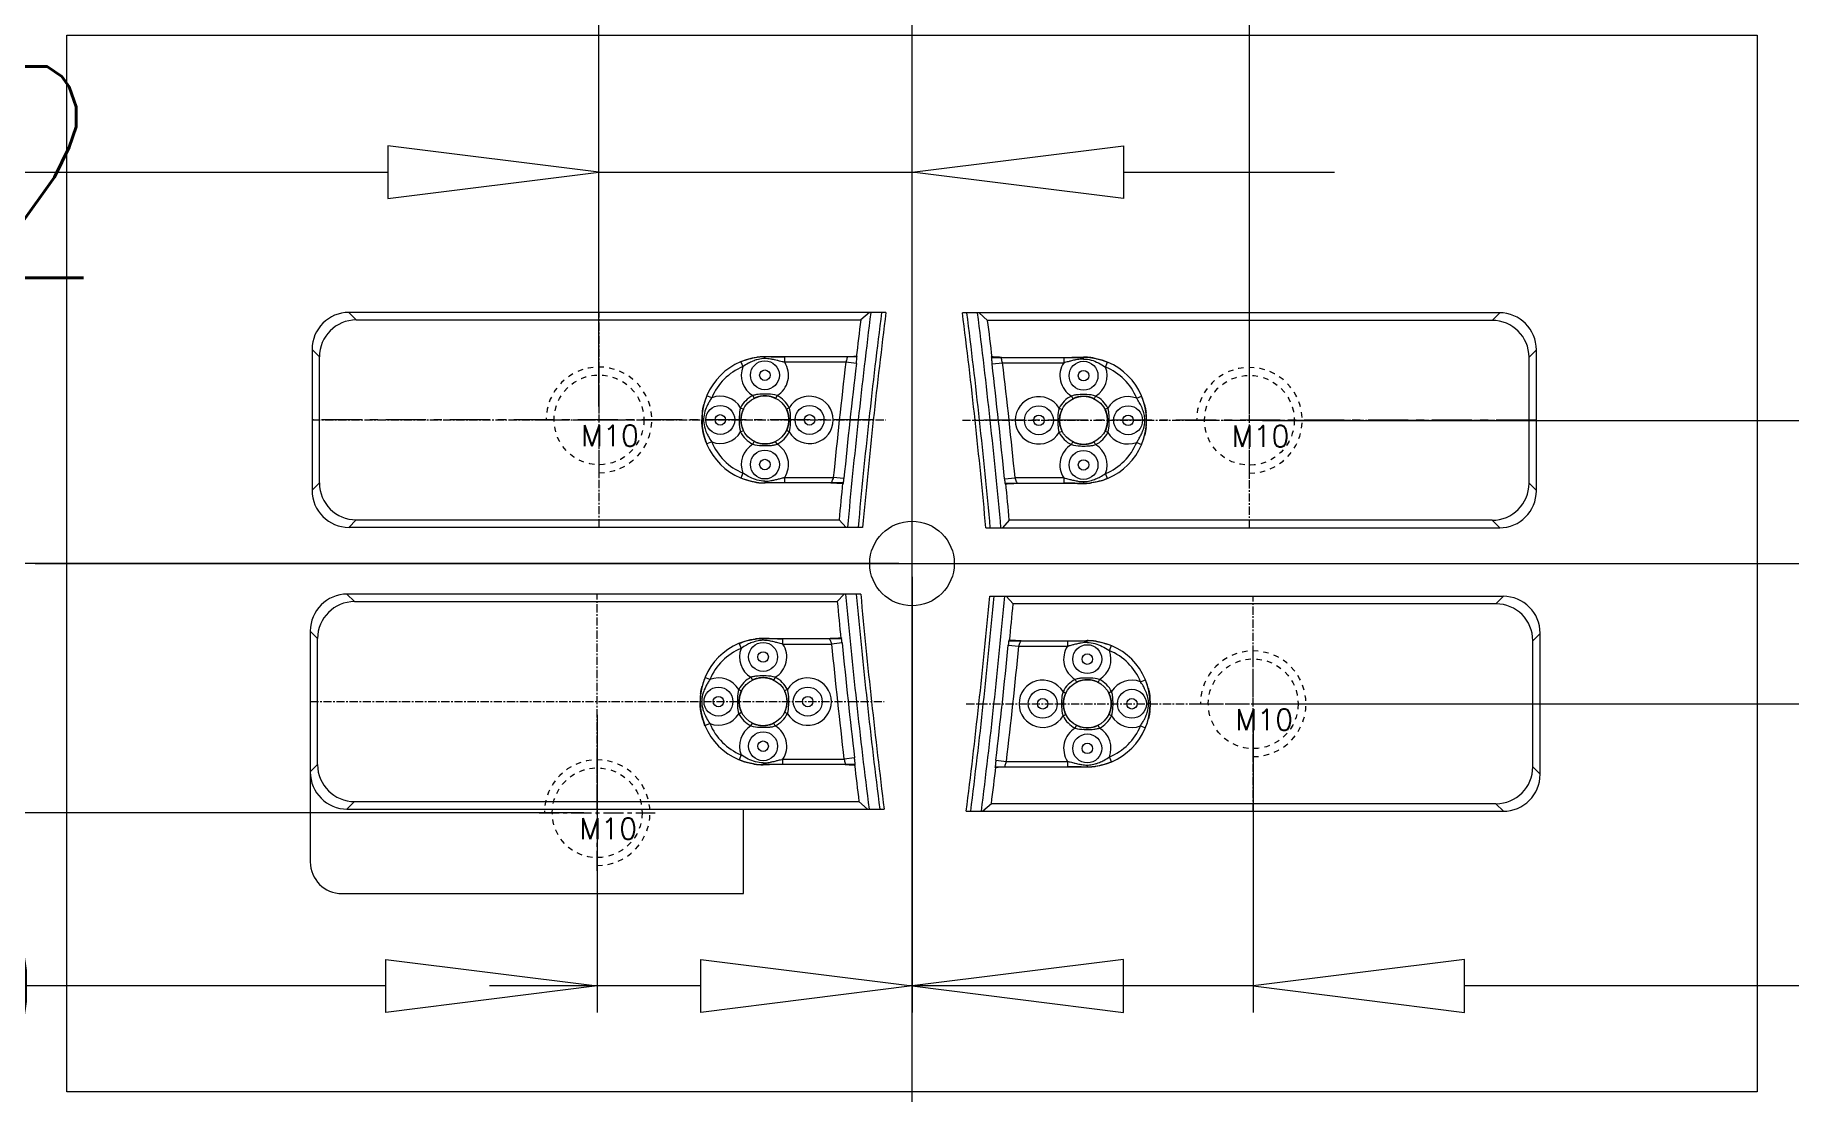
# Model space of a CAD drawing. Header units: millimetres. Extents: x 309 to 11345, y -1340 to 1318.
# Drawn here: x 1565.4 to 1731.4, y 803.2 to 903.2 of the extents above; entities that cross this region are included whole.
import ezdxf

# ---------------------------------------------------------------- set-up
doc = ezdxf.new("R2010")
doc.units = ezdxf.units.MM
doc.header["$LTSCALE"] = 16.334999
doc.set_wipeout_variables(frame=1)
for name, pattern in [('CENTER', [0.6, 0.375, -0.075, 0.075, -0.075]), ('DIVIDE', [31.75, 12.7, -6.35, 0, -6.35, 0, -6.35]), ('HIDDEN', [0.2, 0.1, -0.1]), ('点画线', [18, 12, -2, 2, -2])]:
    doc.linetypes.add(name, pattern=pattern)
doc.layers.get('0').update_dxf_attribs({"lineweight": 18})
for name, color, linetype, lineweight in [('DEFAULT_2', 8, 'HIDDEN', 18), ('screw', 33, 'Continuous', 13), ('中心线层', 1, '点画线', 18), ('尺寸线层', 3, 'Continuous', 18)]:
    doc.layers.add(name, color=color, linetype=linetype, lineweight=lineweight)
doc.styles.get("Standard").update_dxf_attribs({"font": 'txt.shx', "width": 0.8, "bigfont": 'gbcbig.shx'})
doc.styles.add('TXT', font='txt.shx', dxfattribs={"bigfont": 'gbcbig.shx'})
doc.dimstyles.new('STANDARD$0', dxfattribs={"dimscale": 2, "dimtxt": 3, "dimasz": 3, "dimexe": 1.25, "dimexo": 0.625, "dimgap": 0.5, "dimtad": 0, "dimdsep": 46, "dimtxsty": 'Standard', "dimblk": 'CLOSEDBLANK', "dimcen": 0, "dimdle": 6, "dimclrt": 2, "dimazin": 2, "dimtfac": 2, "dimtmove": 1, "dimatfit": 3, "dimfxl": 0, "dimtolj": 1, "dimarcsym": 0})

# ---------------------------------------------------------------- blocks, each defined once
blk = doc.blocks.new('screw_m10_g')
at = {"layer": 'screw', "color": 1, "linetype": 'CENTER', "ltscale": 0.310989}
for p, q in [((0, -5.5), (0, 5.5)), ((-5.5, 0), (5.5, 0))]:
    blk.add_line(p, q, dxfattribs=at)
at = {"layer": 'screw', "color": 33, "linetype": 'HIDDEN', "ltscale": 0.310989}
blk.add_circle((0, 0), 4.25, dxfattribs=at)
at = {"layer": 'screw', "color": 92, "linetype": 'HIDDEN', "ltscale": 0.310989}
blk.add_arc((0, 0), 5, 270, 180, dxfattribs=at)
at = {"layer": 'screw', "color": 6, "style": 'TXT'}
blk.add_text('M10', height=2, dxfattribs=at).set_placement((-1.7, -2.5))
blk = doc.blocks.new('*X4')
at = {"layer": '尺寸线层', "color": 4, "linetype": 'Continuous'}
blk.add_line((1564.06, 890.25), (1688.43, 890.25), dxfattribs=at)
at = {"layer": '尺寸线层', "color": 6, "insert": (1541.21, 890.25), "char_height": 20, "width": 91.4286, "attachment_point": 5}
blk.add_mtext('29.62', dxfattribs=at)
at = {"color": 18, "linetype": 'Continuous'}
for points in [[(1618.8, 890.25), (1598.8, 892.75), (1598.8, 887.75)], [(1648.43, 890.25), (1668.43, 892.75), (1668.43, 887.75)]]:
    blk.add_wipeout(points, dxfattribs=at).dxf.layer = '尺寸线层'
at = {"layer": '尺寸线层', "color": 4, "linetype": 'Continuous'}
for p, q in [((1618.8, 890.25), (1598.8, 892.75)), ((1598.8, 892.75), (1598.8, 887.75)), ((1618.8, 868.07), (1618.8, 892.75)), ((1648.43, 890.25), (1668.43, 892.75)), ((1648.43, 854.48), (1648.43, 892.75)), ((1668.43, 892.75), (1668.43, 887.75)), ((1598.8, 887.75), (1618.8, 890.25)), ((1668.43, 887.75), (1648.43, 890.25))]:
    blk.add_line(p, q, dxfattribs=at)
blk = doc.blocks.new('_CLOSEDBLANK')
at = {"color": 0, "linetype": 'ByBlock', "lineweight": -2}
for p, q in [((-1, 0.166667), (0, 0)), ((-1, 0.166667), (-1, -0.166667)), ((0, 0), (-1, -0.166667))]:
    blk.add_line(p, q, dxfattribs=at)
blk = doc.blocks.new('*X5')
at = {"layer": '尺寸线层', "color": 4, "linetype": 'Continuous'}
for p, q in [((1664.39, 926.56), (1671.64, 949.51)), ((1671.64, 949.51), (1687.64, 949.51)), ((1608.43, 926.56), (1720.36, 926.56))]:
    blk.add_line(p, q, dxfattribs=at)
at = {"layer": '尺寸线层', "color": 6, "insert": (1708.22, 949.51), "char_height": 20, "width": 82.2857, "attachment_point": 5}
blk.add_mtext('31.94', dxfattribs=at)
at = {"color": 18, "linetype": 'Continuous'}
for points in [[(1648.43, 926.56), (1628.43, 929.06), (1628.43, 924.06)], [(1680.36, 926.56), (1700.36, 929.06), (1700.36, 924.06)]]:
    blk.add_wipeout(points, dxfattribs=at).dxf.layer = '尺寸线层'
at = {"layer": '尺寸线层', "color": 4, "linetype": 'Continuous'}
for p, q in [((1648.43, 926.56), (1628.43, 929.06)), ((1628.43, 929.06), (1628.43, 924.06)), ((1648.43, 854.48), (1648.43, 929.06)), ((1680.36, 926.56), (1700.36, 929.06)), ((1680.36, 868.02), (1680.36, 929.06)), ((1700.36, 929.06), (1700.36, 924.06)), ((1628.43, 924.06), (1648.43, 926.56)), ((1700.36, 924.06), (1680.36, 926.56))]:
    blk.add_line(p, q, dxfattribs=at)
blk = doc.blocks.new('*X6')
at = {"layer": '尺寸线层', "color": 4, "linetype": 'Continuous'}
blk.add_line((1688.43, 813.25), (1558.56, 813.25), dxfattribs=at)
at = {"layer": '尺寸线层', "color": 6, "insert": (1535.71, 813.25), "char_height": 20, "width": 91.4286, "attachment_point": 5}
blk.add_mtext('29.80', dxfattribs=at)
at = {"color": 18, "linetype": 'Continuous'}
for points in [[(1618.63, 813.25), (1598.63, 810.75), (1598.63, 815.75)], [(1648.43, 813.25), (1668.43, 810.75), (1668.43, 815.75)]]:
    blk.add_wipeout(points, dxfattribs=at).dxf.layer = '尺寸线层'
at = {"layer": '尺寸线层', "color": 4, "linetype": 'Continuous'}
for p, q in [((1648.43, 851.98), (1648.43, 810.75)), ((1618.63, 838.91), (1618.63, 810.75)), ((1598.63, 810.75), (1598.63, 815.75)), ((1598.63, 815.75), (1618.63, 813.25)), ((1668.43, 815.75), (1648.43, 813.25)), ((1668.43, 810.75), (1668.43, 815.75)), ((1618.63, 813.25), (1598.63, 810.75)), ((1648.43, 813.25), (1668.43, 810.75))]:
    blk.add_line(p, q, dxfattribs=at)
blk = doc.blocks.new('*X7')
at = {"layer": '尺寸线层', "color": 4, "linetype": 'Continuous'}
for p, q in [((1433.26, 789.64), (1433.26, 893.23)), ((1448.02, 886.4), (1464.02, 886.4))]:
    blk.add_line(p, q, dxfattribs=at)
at = {"layer": '尺寸线层', "color": 6, "insert": (1485.74, 886.4), "char_height": 20, "width": 86.8571, "attachment_point": 5}
blk.add_mtext('23.59', dxfattribs=at)
at = {"color": 18, "linetype": 'Continuous'}
for points in [[(1433.26, 853.23), (1430.76, 873.23), (1435.76, 873.23)], [(1433.26, 829.64), (1430.76, 809.64), (1435.76, 809.64)]]:
    blk.add_wipeout(points, dxfattribs=at).dxf.layer = '尺寸线层'
at = {"layer": '尺寸线层', "color": 4, "linetype": 'Continuous'}
for p, q in [((1433.26, 841.43), (1448.02, 886.4)), ((1433.26, 853.23), (1430.76, 873.23)), ((1430.76, 873.23), (1435.76, 873.23)), ((1435.76, 873.23), (1433.26, 853.23)), ((1647.18, 853.23), (1430.76, 853.23)), ((1433.26, 829.64), (1430.76, 809.64)), ((1617.38, 829.64), (1430.76, 829.64)), ((1435.76, 809.64), (1433.26, 829.64)), ((1430.76, 809.64), (1435.76, 809.64))]:
    blk.add_line(p, q, dxfattribs=at)
blk = doc.blocks.new('*X8')
at = {"layer": '尺寸线层', "color": 4, "linetype": 'Continuous'}
blk.add_line((1742.35, 813.25), (1608.43, 813.25), dxfattribs=at)
at = {"layer": '尺寸线层', "color": 6, "insert": (1764.07, 813.25), "char_height": 20, "width": 86.8571, "attachment_point": 5}
blk.add_mtext('32.30', dxfattribs=at)
at = {"color": 18, "linetype": 'Continuous'}
for points in [[(1648.43, 813.25), (1628.43, 810.75), (1628.43, 815.75)], [(1680.72, 813.25), (1700.72, 810.75), (1700.72, 815.75)]]:
    blk.add_wipeout(points, dxfattribs=at).dxf.layer = '尺寸线层'
at = {"layer": '尺寸线层', "color": 4, "linetype": 'Continuous'}
for p, q in [((1648.43, 851.98), (1648.43, 810.75)), ((1680.72, 838.7), (1680.72, 810.75)), ((1628.43, 810.75), (1628.43, 815.75)), ((1628.43, 815.75), (1648.43, 813.25)), ((1700.72, 815.75), (1680.72, 813.25)), ((1700.72, 810.75), (1700.72, 815.75)), ((1648.43, 813.25), (1628.43, 810.75)), ((1680.72, 813.25), (1700.72, 810.75))]:
    blk.add_line(p, q, dxfattribs=at)
blk = doc.blocks.new('*X9')
at = {"layer": '尺寸线层', "color": 4, "linetype": 'Continuous'}
blk.add_line((1757.33, 881.33), (1757.33, 799.95), dxfattribs=at)
at = {"layer": '尺寸线层', "color": 6, "insert": (1757.33, 901.9), "char_height": 20, "width": 82.2857, "attachment_point": 5, "rotation": 90}
blk.add_mtext('13.27', dxfattribs=at)
at = {"color": 18, "linetype": 'Continuous'}
for points in [[(1757.33, 853.23), (1759.83, 873.23), (1754.83, 873.23)], [(1757.33, 839.95), (1759.83, 819.95), (1754.83, 819.95)]]:
    blk.add_wipeout(points, dxfattribs=at).dxf.layer = '尺寸线层'
at = {"layer": '尺寸线层', "color": 4, "linetype": 'Continuous'}
for p, q in [((1759.83, 873.23), (1754.83, 873.23)), ((1754.83, 873.23), (1757.33, 853.23)), ((1757.33, 853.23), (1759.83, 873.23)), ((1732.68, 853.23), (1759.83, 853.23)), ((1681.97, 839.95), (1759.83, 839.95)), ((1754.83, 819.95), (1757.33, 839.95)), ((1757.33, 839.95), (1759.83, 819.95)), ((1759.83, 819.95), (1754.83, 819.95))]:
    blk.add_line(p, q, dxfattribs=at)
blk = doc.blocks.new('*X10')
at = {"layer": '尺寸线层', "color": 4, "linetype": 'Continuous'}
blk.add_line((1688.43, 952.79), (1590.7, 952.79), dxfattribs=at)
at = {"layer": '尺寸线层', "color": 6, "insert": (1567.84, 952.79), "char_height": 20, "width": 91.4286, "attachment_point": 5}
blk.add_mtext('29.62', dxfattribs=at)
at = {"color": 18, "linetype": 'Continuous'}
for points in [[(1618.8, 952.79), (1598.8, 950.29), (1598.8, 955.29)], [(1648.43, 952.79), (1668.43, 950.29), (1668.43, 955.29)]]:
    blk.add_wipeout(points, dxfattribs=at).dxf.layer = '尺寸线层'
at = {"layer": '尺寸线层', "color": 4, "linetype": 'Continuous'}
for p, q in [((1598.8, 950.29), (1598.8, 955.29)), ((1598.8, 955.29), (1618.8, 952.79)), ((1618.8, 868.07), (1618.8, 955.29)), ((1668.43, 955.29), (1648.43, 952.79)), ((1648.43, 854.48), (1648.43, 955.29)), ((1668.43, 950.29), (1668.43, 955.29)), ((1618.8, 952.79), (1598.8, 950.29)), ((1648.43, 952.79), (1668.43, 950.29))]:
    blk.add_line(p, q, dxfattribs=at)
blk = doc.blocks.new('*X11')
at = {"layer": '尺寸线层', "color": 4, "linetype": 'Continuous'}
blk.add_line((1797.55, 895.16), (1797.55, 813.23), dxfattribs=at)
at = {"layer": '尺寸线层', "color": 6, "insert": (1797.55, 914.59), "char_height": 20, "width": 77.7143, "attachment_point": 5, "rotation": 90}
blk.add_mtext('13.55', dxfattribs=at)
at = {"color": 18, "linetype": 'Continuous'}
for points in [[(1797.55, 866.77), (1800.05, 886.77), (1795.05, 886.77)], [(1797.55, 853.23), (1800.05, 833.23), (1795.05, 833.23)]]:
    blk.add_wipeout(points, dxfattribs=at).dxf.layer = '尺寸线层'
at = {"layer": '尺寸线层', "color": 4, "linetype": 'Continuous'}
for p, q in [((1800.05, 886.77), (1795.05, 886.77)), ((1795.05, 886.77), (1797.55, 866.77)), ((1797.55, 866.77), (1800.05, 886.77)), ((1681.61, 866.77), (1800.05, 866.77)), ((1649.68, 853.23), (1800.05, 853.23)), ((1795.05, 833.23), (1797.55, 853.23)), ((1797.55, 853.23), (1800.05, 833.23)), ((1800.05, 833.23), (1795.05, 833.23))]:
    blk.add_line(p, q, dxfattribs=at)

msp = doc.modelspace()

# ---------------------------------------------------------------- linework, layer by layer
at = {"color": 7, "linetype": 'Continuous'}
for p, q in [((1595.115, 876.988), (1595.831, 876.273)), ((1645.96, 876.988), (1595.115, 876.988)), ((1644.389, 876.988), (1643.578, 876.273)), ((1704.048, 876.948), (1653.203, 876.948)), ((1654.774, 876.948), (1655.585, 876.232)), ((1703.332, 876.232), (1704.048, 876.948)), ((1595.831, 876.273), (1643.578, 876.273)), ((1703.332, 876.232), (1655.585, 876.232)), ((1591.642, 873.471), (1591.642, 860.16)), ((1591.642, 873.471), (1592.335, 872.778)), ((1706.828, 872.737), (1707.521, 873.431)), ((1707.521, 860.119), (1707.521, 873.431)), ((1592.335, 860.853), (1592.335, 872.778)), ((1632.225, 872.315), (1632.417, 871.851)), ((1643.153, 872.768), (1634.503, 872.768)), ((1636.376, 872.266), (1636.376, 872.768)), ((1642.161, 872.266), (1636.376, 872.266)), ((1643.158, 872.149), (1642.161, 872.266)), ((1656.005, 872.108), (1657.002, 872.225)), ((1656.01, 872.727), (1664.66, 872.727)), ((1657.002, 872.225), (1662.787, 872.225)), ((1666.746, 871.81), (1666.938, 872.274)), ((1706.828, 860.813), (1706.828, 872.737)), ((1629.468, 868.902), (1629.004, 869.094)), ((1633.356, 869.116), (1633.49, 868.847)), ((1635.65, 869.116), (1635.516, 868.847)), ((1663.513, 869.075), (1663.647, 868.807)), ((1665.807, 869.075), (1665.673, 868.807)), ((1669.695, 868.861), (1670.159, 869.053)), ((1632.203, 867.962), (1632.471, 867.829)), ((1636.804, 867.962), (1636.535, 867.829)), ((1662.359, 867.922), (1662.628, 867.788)), ((1666.96, 867.922), (1666.692, 867.788)), ((1632.203, 865.669), (1632.471, 865.803)), ((1636.804, 865.669), (1636.535, 865.803)), ((1662.359, 865.628), (1662.628, 865.762)), ((1666.96, 865.628), (1666.692, 865.762)), ((1629.468, 864.729), (1629.004, 864.537)), ((1633.356, 864.515), (1633.49, 864.784)), ((1635.65, 864.515), (1635.516, 864.784)), ((1663.513, 864.475), (1663.647, 864.743)), ((1665.807, 864.475), (1665.673, 864.743)), ((1669.695, 864.689), (1670.159, 864.497)), ((1632.417, 861.78), (1632.225, 861.316)), ((1666.938, 861.276), (1666.746, 861.739)), ((1592.335, 860.853), (1591.642, 860.16)), ((1641.861, 860.863), (1634.503, 860.863)), ((1636.376, 861.365), (1640.98, 861.365)), ((1641.979, 861.266), (1640.98, 861.365)), ((1657.184, 861.225), (1658.183, 861.324)), ((1657.302, 860.822), (1664.66, 860.822)), ((1662.787, 861.324), (1658.183, 861.324)), ((1662.787, 861.324), (1662.787, 860.822)), ((1707.521, 860.119), (1706.828, 860.813)), ((1595.831, 857.358), (1595.115, 856.643)), ((1643.743, 856.643), (1595.115, 856.643)), ((1595.831, 857.358), (1641.526, 857.358)), ((1641.526, 857.358), (1642.179, 856.643)), ((1655.42, 856.602), (1704.048, 856.602)), ((1657.637, 857.318), (1656.984, 856.602)), ((1703.332, 857.318), (1657.637, 857.318)), ((1704.048, 856.602), (1703.332, 857.318)), ((1594.944, 850.33), (1595.66, 849.615)), ((1643.573, 850.33), (1594.944, 850.33)), ((1642.008, 850.33), (1641.355, 849.615)), ((1655.779, 850.126), (1704.407, 850.126)), ((1657.344, 850.126), (1657.996, 849.411)), ((1703.692, 849.411), (1704.407, 850.126)), ((1595.66, 849.615), (1641.355, 849.615)), ((1703.692, 849.411), (1657.996, 849.411)), ((1591.471, 846.813), (1591.471, 833.502)), ((1591.471, 846.813), (1592.165, 846.12)), ((1591.471, 846.813), (1591.471, 824.987)), ((1707.187, 845.915), (1707.88, 846.609)), ((1707.88, 833.297), (1707.88, 846.609)), ((1592.165, 834.195), (1592.165, 846.12)), ((1632.054, 845.657), (1632.246, 845.193)), ((1641.69, 846.11), (1634.332, 846.11)), ((1636.205, 845.608), (1636.205, 846.11)), ((1636.205, 845.608), (1640.809, 845.608)), ((1641.808, 845.707), (1640.809, 845.608)), ((1657.543, 845.503), (1658.543, 845.404)), ((1657.661, 845.906), (1665.019, 845.906)), ((1658.543, 845.404), (1663.146, 845.404)), ((1667.105, 844.989), (1667.297, 845.452)), ((1707.187, 833.991), (1707.187, 845.915)), ((1629.297, 842.244), (1628.833, 842.436)), ((1633.186, 842.458), (1633.32, 842.189)), ((1635.479, 842.458), (1635.345, 842.189)), ((1663.872, 842.254), (1664.006, 841.985)), ((1666.166, 842.254), (1666.032, 841.985)), ((1670.054, 842.039), (1670.518, 842.232)), ((1632.032, 841.304), (1632.301, 841.17)), ((1636.633, 841.304), (1636.364, 841.17)), ((1662.718, 841.1), (1662.987, 840.966)), ((1667.319, 841.1), (1667.051, 840.966)), ((1632.032, 839.011), (1632.301, 839.144)), ((1636.633, 839.011), (1636.364, 839.144)), ((1662.718, 838.806), (1662.987, 838.94)), ((1667.319, 838.806), (1667.051, 838.94)), ((1629.297, 838.071), (1628.833, 837.879)), ((1633.186, 837.857), (1633.32, 838.126)), ((1635.479, 837.857), (1635.345, 838.126)), ((1663.872, 837.653), (1664.006, 837.921)), ((1666.166, 837.653), (1666.032, 837.921)), ((1670.054, 837.867), (1670.518, 837.675)), ((1632.246, 835.122), (1632.054, 834.658)), ((1592.165, 834.195), (1591.471, 833.502)), ((1642.982, 834.205), (1634.332, 834.205)), ((1636.205, 834.707), (1641.99, 834.707)), ((1642.987, 834.824), (1641.99, 834.707)), ((1656.364, 834.62), (1657.362, 834.503)), ((1656.369, 834.001), (1665.019, 834.001)), ((1657.362, 834.503), (1663.146, 834.503)), ((1663.146, 834.503), (1663.146, 834.001)), ((1667.297, 834.454), (1667.105, 834.918)), ((1707.88, 833.297), (1707.187, 833.991)), ((1595.66, 830.7), (1594.944, 829.985)), ((1595.66, 830.7), (1643.408, 830.7)), ((1643.408, 830.7), (1644.218, 829.985)), ((1655.944, 830.496), (1655.133, 829.78)), ((1703.692, 830.496), (1655.944, 830.496)), ((1704.407, 829.78), (1703.692, 830.496)), ((1594.944, 829.985), (1645.789, 829.985)), ((1653.562, 829.78), (1704.407, 829.78)), ((1594.471, 821.987), (1632.471, 821.987))]:
    msp.add_line(p, q, dxfattribs=at)
at = {"color": 1, "linetype": 'CENTER', "ltscale": 0.126546}
for p, q in [((1680.362, 856.602), (1680.362, 876.948)), ((1653.203, 866.775), (1707.521, 866.775)), ((1618.63, 829.985), (1618.63, 850.33)), ((1680.721, 829.78), (1680.721, 850.126)), ((1591.471, 840.157), (1645.789, 840.157)), ((1653.562, 839.953), (1707.88, 839.953))]:
    msp.add_line(p, q, dxfattribs=at)
at = {"color": 1, "linetype": 'CENTER', "ltscale": 0.618701}
for p, q in [((1644.852, 866.816), (1591.642, 866.816)), ((1707.521, 866.775), (1654.311, 866.775))]:
    msp.add_line(p, q, dxfattribs=at)
msp.add_line((1632.471, 821.987), (1632.471, 829.985))
msp.add_lwpolyline([(1568.426, 803.226), (1568.426, 903.226), (1728.426, 903.226), (1728.426, 803.226)], close=True)
at = {"color": 7, "linetype": 'Continuous'}
for centre, radius in [((1634.503, 871.039), 1.368), ((1634.503, 871.039), 0.497), ((1664.66, 870.998), 1.368), ((1664.66, 870.998), 0.497), ((1630.28, 866.816), 1.368), ((1634.503, 866.816), 2.276), ((1638.726, 866.816), 1.368), ((1664.66, 866.775), 2.276), ((1630.28, 866.816), 0.497), ((1638.726, 866.816), 0.497), ((1660.437, 866.775), 1.368), ((1660.437, 866.775), 0.497), ((1668.883, 866.775), 1.368), ((1668.883, 866.775), 0.497), ((1634.503, 862.592), 1.368), ((1664.66, 862.552), 1.368), ((1634.503, 862.592), 0.497), ((1664.66, 862.552), 0.497), ((1634.332, 844.381), 1.368), ((1665.019, 844.176), 1.368), ((1634.332, 844.381), 0.497), ((1665.019, 844.176), 0.497), ((1634.332, 840.157), 2.276), ((1665.019, 839.953), 2.276), ((1630.109, 840.157), 1.368), ((1630.109, 840.157), 0.497), ((1638.556, 840.157), 1.368), ((1638.556, 840.157), 0.497), ((1660.796, 839.953), 1.368), ((1660.796, 839.953), 0.497), ((1669.242, 839.953), 1.368), ((1669.242, 839.953), 0.497), ((1634.332, 835.934), 1.368), ((1665.019, 835.73), 1.368), ((1634.332, 835.934), 0.497), ((1665.019, 835.73), 0.497)]:
    msp.add_circle(centre, radius, dxfattribs=at)
msp.add_circle((1648.426, 853.226), 4)
for centre, radius, start, end in [((1595.142, 873.488), 3.5, 90, 180), ((2244.842, 801.458), 605.047, 172.828829, 174.766943), ((2244.842, 801.458), 604.043, 172.816846, 174.758219), ((2244.842, 801.458), 603.626, 172.811863, 174.754593), ((1054.321, 801.417), 603.626, 5.245407, 7.188137), ((1054.321, 801.417), 604.043, 5.241781, 7.183154), ((1054.321, 801.417), 605.047, 5.233057, 7.171171), ((1704.021, 873.448), 3.5, 360, 90), ((2244.842, 801.458), 605.9, 172.907172, 173.241034), ((1054.321, 801.417), 605.9, 6.758966, 7.092828), ((1634.503, 866.816), 5.953, 90, 270), ((1634.503, 866.816), 5.451, 112.50433, 157.49567), ((1634.503, 871.039), 2.239, 158.72417, 239.18722), ((1634.503, 871.039), 2.239, 300.81278, 33.24704), ((1636.554, 944.501), 71.734, 269.32312, 269.85783), ((2244.842, 801.458), 606.827, 173.299133, 174.334431), ((2244.842, 801.458), 605.822, 173.299133, 174.334431), ((1613.228, 875.666), 30.135, 353.29779, 353.75188), ((1618.381, 875.118), 24.954, 353.71483, 354.75529), ((1684.582, 875.459), 28.773, 185.30909, 185.97089), ((1693.476, 876.46), 37.722, 186.07893, 186.62525), ((1054.321, 801.417), 605.822, 5.665568, 6.700861), ((1054.321, 801.417), 606.827, 5.665569, 6.700867), ((1664.66, 870.998), 2.239, 146.75294, 239.18722), ((1662.578, 948.559), 75.832, 270.15809, 270.67199), ((1661.673, 877.804), 5.689, 281.29729, 282.46748), ((1664.66, 866.775), 5.953, 270, 90), ((1664.66, 870.998), 2.239, 300.81278, 21.27583), ((1663.285, 866.717), 6.158, 55.80502, 56.44837), ((1664.66, 866.775), 5.451, 22.50432, 67.49567), ((1635.073, 866.595), 6.564, 162.74278, 165.2017), ((1634.723, 866.709), 6.196, 157.36383, 162.78872), ((1634.474, 865.502), 6.051, 149.35049, 151.16403), ((1634.923, 865.231), 6.575, 146.06821, 149.32006), ((1630.28, 866.816), 2.239, 30.81278, 111.27583), ((1634.503, 866.816), 2.57, 116.49769, 153.50231), ((1634.515, 859.724), 9.524, 88.26416, 90.07492), ((1634.503, 866.816), 2.57, 26.49769, 63.50231), ((1638.726, 866.816), 2.239, 210.81278, 149.18722), ((1660.437, 866.775), 2.239, 30.81278, 329.18722), ((1664.66, 866.775), 2.57, 116.49769, 153.50231), ((1664.672, 859.683), 9.524, 88.26416, 90.07492), ((1664.66, 866.775), 2.57, 26.49769, 63.50231), ((1668.883, 866.775), 2.239, 68.72416, 149.18722), ((1661.884, 863.61), 9.412, 33.4841, 33.90864), ((1664.299, 866.616), 6.347, 14.9982, 22.58012), ((1641.59, 866.828), 9.52, 178.26156, 180.07477), ((1627.423, 866.803), 9.513, 358.25864, 0.07367), ((1671.746, 866.787), 9.52, 178.26159, 180.07482), ((1657.575, 866.763), 9.518, 358.26047, 0.07381), ((1670.427, 844.09), 22.698, 89.66367, 89.91489), ((1630.28, 866.816), 2.239, 248.72416, 329.18722), ((1634.503, 866.816), 2.57, 206.49769, 243.50231), ((1634.503, 866.816), 2.57, 296.49769, 333.50231), ((1664.66, 866.775), 2.57, 206.49769, 243.50231), ((1664.66, 866.775), 2.57, 296.49769, 333.50231), ((1668.883, 866.775), 2.239, 210.81278, 291.27583), ((1664.238, 868.36), 6.577, 326.06627, 329.31307), ((1664.694, 868.086), 6.045, 329.34385, 331.16348), ((1664.413, 866.891), 6.225, 337.37944, 342.77675), ((1664.092, 866.996), 6.563, 342.73364, 345.12222), ((1634.503, 866.816), 5.451, 202.50434, 247.49567), ((1634.503, 862.592), 2.239, 120.81278, 201.27583), ((1634.491, 873.907), 9.524, 268.26416, 270.07492), ((1634.503, 862.592), 2.239, 326.75294, 59.18722), ((1664.66, 862.552), 2.239, 120.81278, 213.24704), ((1664.648, 873.866), 9.524, 268.26416, 270.07492), ((1664.66, 862.552), 2.239, 338.72417, 59.18722), ((1664.66, 866.775), 5.451, 292.50433, 337.49567), ((1635.878, 866.873), 6.158, 235.80502, 236.44836), ((1595.142, 860.143), 3.5, 180, 270), ((1636.585, 785.031), 75.832, 90.15809, 90.67199), ((1637.49, 855.786), 5.689, 101.29729, 102.46748), ((2244.842, 801.458), 605.9, 174.373448, 174.706384), ((1612.841, 864.153), 29.281, 353.53179, 354.3423), ((1686.401, 864.12), 29.36, 185.65909, 186.46742), ((1054.321, 801.417), 605.9, 5.293616, 5.626552), ((1662.609, 789.089), 71.734, 89.32312, 89.85783), ((1704.021, 860.102), 3.5, 270, 360), ((1594.971, 846.83), 3.5, 90, 180), ((2244.671, 905.515), 605.047, 185.233057, 187.171171), ((2244.671, 905.515), 604.043, 185.241781, 187.183154), ((2244.671, 905.515), 603.626, 185.245407, 187.188137), ((1054.68, 905.311), 603.626, 352.811863, 354.754593), ((1054.68, 905.311), 604.043, 352.816846, 354.758219), ((1054.68, 905.311), 605.047, 352.828829, 354.766943), ((1704.38, 846.626), 3.5, 360, 90), ((2244.671, 905.515), 605.9, 185.293616, 185.626552), ((1054.68, 905.311), 605.9, 354.373448, 354.706384), ((1634.332, 840.157), 5.953, 90, 270), ((1634.332, 840.157), 5.451, 112.50433, 157.49567), ((1634.332, 844.381), 2.239, 158.72417, 239.18722), ((1634.332, 844.381), 2.239, 300.81278, 33.24704), ((1636.383, 917.843), 71.734, 269.32312, 269.85783), ((2244.671, 905.515), 606.827, 185.665569, 186.700867), ((1612.591, 842.812), 29.36, 5.65909, 6.46741), ((2244.671, 905.515), 605.822, 185.665569, 186.700861), ((1054.68, 905.311), 605.822, 353.299133, 354.334431), ((1054.68, 905.311), 606.827, 353.299133, 354.334431), ((1686.681, 842.616), 29.281, 173.53179, 174.3423), ((1665.019, 844.176), 2.239, 146.75294, 239.18722), ((1662.937, 921.738), 75.832, 270.15809, 270.67199), ((1662.032, 850.982), 5.689, 281.29729, 282.46748), ((1665.019, 839.953), 5.953, 270, 90), ((1665.019, 844.176), 2.239, 300.81278, 21.27583), ((1663.644, 839.895), 6.158, 55.80502, 56.44836), ((1665.019, 839.953), 5.451, 22.50432, 67.49567), ((1634.902, 839.937), 6.564, 162.74278, 165.2017), ((1634.552, 840.051), 6.196, 157.36383, 162.78872), ((1634.303, 838.844), 6.051, 149.35049, 151.16403), ((1634.753, 838.573), 6.575, 146.06821, 149.32006), ((1630.109, 840.157), 2.239, 30.81278, 111.27583), ((1634.332, 840.157), 2.57, 116.49769, 153.50231), ((1634.345, 833.066), 9.524, 88.26415, 90.07492), ((1634.332, 840.157), 2.57, 26.49769, 63.50231), ((1638.556, 840.157), 2.239, 210.81278, 149.18722), ((1660.796, 839.953), 2.239, 30.81278, 329.18722), ((1665.019, 839.953), 2.57, 116.49769, 153.50231), ((1665.031, 832.862), 9.524, 88.26416, 90.07492), ((1665.019, 839.953), 2.57, 26.49769, 63.50231), ((1669.242, 839.953), 2.239, 68.72416, 149.18722), ((1662.243, 836.788), 9.412, 33.48411, 33.90864), ((1664.658, 839.795), 6.347, 14.9982, 22.58012), ((1641.435, 840.17), 9.535, 178.26762, 180.07804), ((1627.252, 840.145), 9.513, 358.25864, 0.07367), ((1672.106, 839.965), 9.52, 178.26159, 180.07482), ((1670.786, 817.268), 22.698, 89.66367, 89.91489), ((1630.109, 840.157), 2.239, 248.72416, 329.18722), ((1634.332, 840.157), 2.57, 206.49769, 243.50231), ((1634.332, 840.157), 2.57, 296.49769, 333.50231), ((1665.019, 839.953), 2.57, 206.49769, 243.50231), ((1665.019, 839.953), 2.57, 296.49769, 333.50231), ((1669.242, 839.953), 2.239, 210.81278, 291.27583), ((1657.934, 839.941), 9.518, 358.26047, 0.07381), ((1665.053, 841.264), 6.045, 329.34385, 331.16348), ((1664.451, 840.174), 6.563, 342.73364, 345.12222), ((1634.332, 840.157), 5.451, 202.50434, 247.49567), ((1634.332, 835.934), 2.239, 120.81278, 201.27583), ((1634.32, 847.249), 9.524, 268.26415, 270.07492), ((1634.332, 835.934), 2.239, 326.75294, 59.18722), ((1665.019, 835.73), 2.239, 120.81278, 213.24704), ((1665.007, 847.045), 9.524, 268.26416, 270.07492), ((1665.019, 835.73), 2.239, 338.72417, 59.18722), ((1665.019, 839.953), 5.451, 292.50433, 337.49567), ((1664.597, 841.539), 6.577, 326.06627, 329.31307), ((1664.772, 840.069), 6.225, 337.37944, 342.77675), ((1635.707, 840.215), 6.158, 235.80502, 236.44836), ((1594.971, 833.485), 3.5, 180, 270), ((1636.414, 758.373), 75.832, 90.15809, 90.67199), ((1637.319, 829.128), 5.689, 101.29729, 102.46748), ((2244.671, 905.515), 605.9, 186.758966, 187.092828), ((1605.517, 830.472), 37.722, 6.07893, 6.62525), ((1614.41, 831.474), 28.773, 5.30909, 5.97089), ((1054.68, 905.311), 605.9, 352.907172, 353.241034), ((1681.141, 831.651), 24.954, 173.71483, 174.75529), ((1686.294, 831.103), 30.135, 173.29779, 173.75188), ((1662.968, 762.267), 71.734, 89.32312, 89.85783), ((1704.38, 833.28), 3.5, 270, 0), ((1594.471, 824.987), 3, 180, 270)]:
    msp.add_arc(centre, radius, start, end, dxfattribs=at)
for centre, major_axis, start_param, end_param in [((1595.84, 872.768), (2.482, -2.482), 2.357564, 3.9256213), ((1703.323, 872.727), (-2.482, -2.482), 2.357564, 3.9256213), ((1595.84, 860.863), (-2.482, -2.482), 5.4991567, 7.0672139), ((1703.323, 860.822), (2.482, -2.482), 5.4991567, 7.0672139), ((1595.669, 846.11), (2.482, -2.482), 2.357564, 3.9256213), ((1703.682, 845.906), (-2.482, -2.482), 2.357564, 3.9256213), ((1595.669, 834.205), (-2.482, -2.482), 5.4991567, 7.0672139), ((1703.682, 834.001), (2.482, -2.482), 5.4991567, 7.0672139)]:
    msp.add_ellipse(centre, major_axis=major_axis, ratio=0.9972647, start_param=start_param, end_param=end_param, dxfattribs=at)
for points in [[(1632.225, 872.315), (1632.484, 872.423), (1632.752, 872.513), (1633.024, 872.586)], [(1633.024, 872.586), (1633.268, 872.652), (1633.516, 872.703), (1633.766, 872.737)], [(1664.66, 872.576), (1664.903, 872.577), (1665.148, 872.54), (1665.382, 872.475)], [(1665.382, 872.475), (1665.62, 872.41), (1665.85, 872.316), (1666.071, 872.206)], [(1666.071, 872.206), (1666.284, 872.101), (1666.49, 871.98), (1666.689, 871.849)], [(1633.536, 869.169), (1633.476, 869.154), (1633.415, 869.137), (1633.356, 869.116)], [(1633.873, 869.224), (1633.76, 869.212), (1633.647, 869.195), (1633.536, 869.169)], [(1634.503, 869.248), (1634.293, 869.248), (1634.082, 869.245), (1633.873, 869.224)], [(1635.65, 869.116), (1635.381, 869.211), (1635.089, 869.235), (1634.804, 869.244)], [(1663.693, 869.128), (1663.632, 869.113), (1663.572, 869.096), (1663.513, 869.075)], [(1664.029, 869.183), (1663.916, 869.172), (1663.803, 869.155), (1663.693, 869.128)], [(1664.659, 869.208), (1664.449, 869.208), (1664.238, 869.204), (1664.029, 869.183)], [(1665.807, 869.075), (1665.537, 869.17), (1665.246, 869.194), (1664.96, 869.203)], [(1632.07, 866.815), (1632.07, 866.604), (1632.074, 866.393), (1632.095, 866.183)], [(1632.203, 867.962), (1632.108, 867.693), (1632.084, 867.402), (1632.075, 867.116)], [(1636.856, 867.783), (1636.842, 867.844), (1636.824, 867.904), (1636.804, 867.962)], [(1636.911, 867.448), (1636.9, 867.56), (1636.883, 867.673), (1636.856, 867.783)], [(1636.936, 866.816), (1636.936, 867.027), (1636.933, 867.238), (1636.911, 867.448)], [(1662.227, 866.775), (1662.227, 866.564), (1662.23, 866.352), (1662.252, 866.143)], [(1662.359, 867.922), (1662.265, 867.653), (1662.24, 867.361), (1662.231, 867.076)], [(1667.013, 867.741), (1666.998, 867.802), (1666.981, 867.863), (1666.96, 867.922)], [(1667.068, 867.404), (1667.057, 867.517), (1667.04, 867.631), (1667.013, 867.741)], [(1667.093, 866.775), (1667.093, 866.985), (1667.089, 867.195), (1667.068, 867.404)], [(1629.004, 864.537), (1628.891, 864.808), (1628.797, 865.088), (1628.723, 865.373)], [(1632.095, 866.183), (1632.107, 866.07), (1632.124, 865.958), (1632.15, 865.848)], [(1632.15, 865.848), (1632.165, 865.787), (1632.182, 865.727), (1632.203, 865.669)], [(1636.804, 865.669), (1636.898, 865.938), (1636.923, 866.229), (1636.932, 866.514)], [(1662.252, 866.143), (1662.263, 866.03), (1662.28, 865.917), (1662.307, 865.807)], [(1662.307, 865.807), (1662.321, 865.747), (1662.339, 865.687), (1662.359, 865.628)], [(1666.96, 865.628), (1667.055, 865.897), (1667.079, 866.189), (1667.088, 866.474)], [(1633.356, 864.515), (1633.626, 864.421), (1633.917, 864.396), (1634.203, 864.387)], [(1634.504, 864.383), (1634.714, 864.383), (1634.925, 864.386), (1635.134, 864.407)], [(1635.134, 864.407), (1635.247, 864.419), (1635.36, 864.436), (1635.47, 864.462)], [(1635.47, 864.462), (1635.531, 864.477), (1635.591, 864.494), (1635.65, 864.515)], [(1663.513, 864.475), (1663.782, 864.38), (1664.074, 864.355), (1664.359, 864.346)], [(1664.66, 864.342), (1664.87, 864.342), (1665.081, 864.346), (1665.29, 864.367)], [(1665.29, 864.367), (1665.403, 864.378), (1665.516, 864.395), (1665.627, 864.422)], [(1665.627, 864.422), (1665.687, 864.436), (1665.748, 864.454), (1665.807, 864.475)], [(1633.092, 861.384), (1632.879, 861.49), (1632.673, 861.61), (1632.474, 861.742)], [(1633.781, 861.115), (1633.543, 861.18), (1633.313, 861.275), (1633.092, 861.384)], [(1634.503, 861.015), (1634.26, 861.013), (1634.015, 861.051), (1633.781, 861.115)], [(1666.139, 861.004), (1665.895, 860.939), (1665.647, 860.888), (1665.397, 860.854)], [(1666.938, 861.276), (1666.679, 861.167), (1666.411, 861.077), (1666.139, 861.004)], [(1632.054, 845.657), (1632.314, 845.765), (1632.581, 845.855), (1632.853, 845.928)], [(1632.853, 845.928), (1633.097, 845.994), (1633.345, 846.045), (1633.596, 846.079)], [(1665.019, 845.754), (1665.262, 845.755), (1665.507, 845.718), (1665.741, 845.654)], [(1665.741, 845.654), (1665.979, 845.589), (1666.209, 845.494), (1666.43, 845.384)], [(1666.43, 845.384), (1666.643, 845.279), (1666.849, 845.159), (1667.048, 845.027)], [(1633.365, 842.511), (1633.305, 842.496), (1633.245, 842.479), (1633.186, 842.458)], [(1633.702, 842.566), (1633.589, 842.554), (1633.476, 842.537), (1633.365, 842.511)], [(1634.332, 842.59), (1634.122, 842.59), (1633.911, 842.587), (1633.702, 842.566)], [(1635.479, 842.458), (1635.21, 842.553), (1634.918, 842.577), (1634.633, 842.586)], [(1664.052, 842.306), (1663.991, 842.292), (1663.931, 842.274), (1663.872, 842.254)], [(1664.388, 842.361), (1664.275, 842.35), (1664.162, 842.333), (1664.052, 842.306)], [(1665.019, 842.386), (1664.808, 842.386), (1664.597, 842.382), (1664.388, 842.361)], [(1666.166, 842.254), (1665.897, 842.348), (1665.605, 842.373), (1665.32, 842.382)], [(1631.9, 840.157), (1631.9, 839.946), (1631.903, 839.735), (1631.924, 839.525)], [(1632.032, 841.304), (1631.937, 841.035), (1631.913, 840.743), (1631.904, 840.458)], [(1636.685, 841.125), (1636.671, 841.186), (1636.653, 841.246), (1636.633, 841.304)], [(1636.741, 840.79), (1636.729, 840.902), (1636.712, 841.015), (1636.685, 841.125)], [(1636.765, 840.158), (1636.765, 840.368), (1636.762, 840.58), (1636.741, 840.79)], [(1662.718, 841.1), (1662.624, 840.831), (1662.599, 840.539), (1662.59, 840.254)], [(1667.372, 840.92), (1667.357, 840.981), (1667.34, 841.041), (1667.319, 841.1)], [(1667.427, 840.582), (1667.416, 840.695), (1667.399, 840.809), (1667.372, 840.92)], [(1667.452, 839.953), (1667.452, 840.163), (1667.448, 840.373), (1667.427, 840.582)], [(1628.833, 837.879), (1628.72, 838.15), (1628.626, 838.43), (1628.552, 838.715)], [(1631.924, 839.525), (1631.936, 839.412), (1631.953, 839.3), (1631.98, 839.189)], [(1631.98, 839.189), (1631.994, 839.129), (1632.012, 839.069), (1632.032, 839.011)], [(1636.633, 839.011), (1636.727, 839.28), (1636.752, 839.571), (1636.761, 839.856)], [(1662.586, 839.953), (1662.586, 839.742), (1662.59, 839.531), (1662.611, 839.321)], [(1662.611, 839.321), (1662.622, 839.208), (1662.639, 839.096), (1662.666, 838.985)], [(1662.666, 838.985), (1662.68, 838.925), (1662.698, 838.865), (1662.718, 838.806)], [(1667.319, 838.806), (1667.414, 839.075), (1667.438, 839.367), (1667.447, 839.652)], [(1633.186, 837.857), (1633.455, 837.762), (1633.747, 837.738), (1634.032, 837.729)], [(1634.333, 837.725), (1634.543, 837.725), (1634.754, 837.728), (1634.963, 837.749)], [(1634.963, 837.749), (1635.076, 837.761), (1635.189, 837.778), (1635.299, 837.804)], [(1635.299, 837.804), (1635.36, 837.819), (1635.42, 837.836), (1635.479, 837.857)], [(1663.872, 837.653), (1664.141, 837.558), (1664.433, 837.534), (1664.718, 837.525)], [(1665.019, 837.52), (1665.229, 837.52), (1665.44, 837.524), (1665.649, 837.545)], [(1665.649, 837.545), (1665.762, 837.556), (1665.875, 837.574), (1665.986, 837.6)], [(1665.986, 837.6), (1666.047, 837.615), (1666.107, 837.632), (1666.166, 837.653)], [(1632.921, 834.726), (1632.708, 834.832), (1632.502, 834.952), (1632.304, 835.083)], [(1633.61, 834.457), (1633.373, 834.522), (1633.142, 834.617), (1632.921, 834.726)], [(1634.332, 834.357), (1634.089, 834.355), (1633.845, 834.393), (1633.61, 834.457)], [(1666.499, 834.183), (1666.255, 834.117), (1666.006, 834.066), (1665.756, 834.032)], [(1667.297, 834.454), (1667.038, 834.346), (1666.77, 834.255), (1666.499, 834.183)]]:
    msp.add_open_spline(points, degree=3, dxfattribs=at)
for points, knots in [([(1633.129, 872.267), (1633.064, 872.236), (1632.819, 872.111), (1632.586, 871.964), (1632.417, 871.851)], [0, 0, 0, 0, 0.21495387, 0.82487223, 0.82487223, 0.82487223, 0.82487223]), ([(1633.755, 872.507), (1633.699, 872.491), (1633.485, 872.424), (1633.278, 872.338), (1633.129, 872.267)], [0, 0, 0, 0, 0.17429746, 0.67126064, 0.67126064, 0.67126064, 0.67126064]), ([(1634.504, 872.616), (1634.439, 872.616), (1634.186, 872.606), (1633.936, 872.558), (1633.755, 872.507)], [0, 0, 0, 0, 0.19444073, 0.75898983, 0.75898983, 0.75898983, 0.75898983]), ([(1635.202, 872.542), (1635.146, 872.553), (1634.916, 872.594), (1634.681, 872.616), (1634.504, 872.616)], [0, 0, 0, 0, 0.17010861, 0.70273426, 0.70273426, 0.70273426, 0.70273426]), ([(1635.788, 872.405), (1635.742, 872.417), (1635.548, 872.466), (1635.352, 872.513), (1635.202, 872.542)], [0, 0, 0, 0, 0.14293901, 0.60260037, 0.60260037, 0.60260037, 0.60260037]), ([(1636.376, 872.266), (1636.328, 872.276), (1636.131, 872.318), (1635.937, 872.368), (1635.788, 872.405)], [0, 0, 0, 0, 0.14540117, 0.6034975, 0.6034975, 0.6034975, 0.6034975]), ([(1642.256, 872.768), (1642.268, 872.772), (1642.282, 872.728), (1642.273, 872.687), (1642.26, 872.589), (1642.221, 872.45), (1642.183, 872.33), (1642.161, 872.266)], [0, 0, 0, 0, 0.03783438, 0.08441549, 0.14960482, 0.32286593, 0.52694283, 0.52694283, 0.52694283, 0.52694283]), ([(1657.002, 872.225), (1656.98, 872.289), (1656.942, 872.409), (1656.903, 872.548), (1656.89, 872.646), (1656.881, 872.688), (1656.895, 872.731), (1656.907, 872.727)], [0, 0, 0, 0, 0.20396944, 0.37725319, 0.44246039, 0.48906804, 0.52694191, 0.52694191, 0.52694191, 0.52694191]), ([(1663.428, 872.378), (1663.382, 872.367), (1663.207, 872.322), (1663.032, 872.278), (1662.901, 872.249)], [0, 0, 0, 0, 0.14121606, 0.54227722, 0.54227722, 0.54227722, 0.54227722]), ([(1663.965, 872.502), (1663.917, 872.493), (1663.738, 872.455), (1663.559, 872.411), (1663.428, 872.378)], [0, 0, 0, 0, 0.1439457, 0.55094027, 0.55094027, 0.55094027, 0.55094027]), ([(1664.66, 872.576), (1664.6, 872.576), (1664.367, 872.568), (1664.135, 872.535), (1663.965, 872.502)], [0, 0, 0, 0, 0.18046423, 0.700451, 0.700451, 0.700451, 0.700451]), ([(1665.558, 872.672), (1665.672, 872.653), (1666.142, 872.56), (1666.601, 872.414), (1666.938, 872.274)], [0, 0, 0, 0, 0.3446022, 1.4380381, 1.4380381, 1.4380381, 1.4380381]), ([(1629.173, 868.42), (1629.14, 868.36), (1629.006, 868.108), (1628.894, 867.843), (1628.831, 867.635)], [0, 0, 0, 0, 0.20509073, 0.85850803, 0.85850803, 0.85850803, 0.85850803]), ([(1670.084, 868.203), (1670.058, 868.257), (1669.951, 868.462), (1669.829, 868.66), (1669.734, 868.803)], [0, 0, 0, 0, 0.17997811, 0.69529321, 0.69529321, 0.69529321, 0.69529321]), ([(1670.362, 867.48), (1670.345, 867.546), (1670.27, 867.793), (1670.169, 868.032), (1670.084, 868.203)], [0, 0, 0, 0, 0.20244049, 0.77539583, 0.77539583, 0.77539583, 0.77539583]), ([(1628.831, 867.635), (1628.759, 867.399), (1628.668, 866.906), (1628.724, 866.406), (1628.784, 866.165)], [0, 0, 0, 0, 0.7395611, 1.4881418, 1.4881418, 1.4881418, 1.4881418]), ([(1670.243, 865.701), (1670.275, 865.783), (1670.398, 866.133), (1670.462, 866.506), (1670.46, 866.788)], [0, 0, 0, 0, 0.2647989, 1.1146703, 1.1146703, 1.1146703, 1.1146703]), ([(1670.46, 866.788), (1670.46, 866.848), (1670.45, 867.081), (1670.407, 867.313), (1670.362, 867.48)], [0, 0, 0, 0, 0.17912954, 0.70076337, 0.70076337, 0.70076337, 0.70076337]), ([(1628.784, 866.165), (1628.799, 866.103), (1628.865, 865.868), (1628.959, 865.641), (1629.036, 865.477)], [0, 0, 0, 0, 0.19014112, 0.73370083, 0.73370083, 0.73370083, 0.73370083]), ([(1629.036, 865.477), (1629.069, 865.409), (1629.198, 865.152), (1629.349, 864.906), (1629.468, 864.729)], [0, 0, 0, 0, 0.22578261, 0.86400799, 0.86400799, 0.86400799, 0.86400799]), ([(1669.99, 865.17), (1670.013, 865.212), (1670.105, 865.385), (1670.189, 865.563), (1670.243, 865.701)], [0, 0, 0, 0, 0.14264056, 0.58830169, 0.58830169, 0.58830169, 0.58830169]), ([(1666.034, 861.324), (1666.099, 861.355), (1666.344, 861.48), (1666.577, 861.626), (1666.746, 861.739)], [0, 0, 0, 0, 0.21495387, 0.82487223, 0.82487223, 0.82487223, 0.82487223]), ([(1633.605, 860.919), (1633.491, 860.938), (1633.021, 861.03), (1632.562, 861.177), (1632.225, 861.316)], [0, 0, 0, 0, 0.3446022, 1.4380381, 1.4380381, 1.4380381, 1.4380381]), ([(1634.503, 861.015), (1634.563, 861.015), (1634.796, 861.022), (1635.028, 861.055), (1635.198, 861.088)], [0, 0, 0, 0, 0.18046423, 0.700451, 0.700451, 0.700451, 0.700451]), ([(1635.198, 861.088), (1635.245, 861.098), (1635.425, 861.135), (1635.604, 861.179), (1635.735, 861.212)], [0, 0, 0, 0, 0.1439457, 0.55094027, 0.55094027, 0.55094027, 0.55094027]), ([(1635.735, 861.212), (1635.781, 861.224), (1635.956, 861.268), (1636.131, 861.312), (1636.262, 861.341)], [0, 0, 0, 0, 0.14121606, 0.54227722, 0.54227722, 0.54227722, 0.54227722]), ([(1640.98, 861.365), (1640.96, 861.299), (1640.921, 861.179), (1640.855, 861.014), (1640.81, 860.924), (1640.765, 860.857), (1640.748, 860.863)], [0, 0, 0, 0, 0.20803967, 0.38676795, 0.51070072, 0.56326989, 0.56326989, 0.56326989, 0.56326989]), ([(1658.415, 860.822), (1658.398, 860.816), (1658.353, 860.883), (1658.308, 860.973), (1658.242, 861.138), (1658.203, 861.258), (1658.183, 861.324)], [0, 0, 0, 0, 0.05247398, 0.176231, 0.35492026, 0.56326541, 0.56326541, 0.56326541, 0.56326541]), ([(1662.787, 861.324), (1662.835, 861.315), (1663.032, 861.273), (1663.226, 861.222), (1663.374, 861.185)], [0, 0, 0, 0, 0.14540117, 0.6034975, 0.6034975, 0.6034975, 0.6034975]), ([(1663.374, 861.185), (1663.421, 861.173), (1663.615, 861.124), (1663.811, 861.078), (1663.961, 861.049)], [0, 0, 0, 0, 0.14293901, 0.60260037, 0.60260037, 0.60260037, 0.60260037]), ([(1663.961, 861.049), (1664.017, 861.038), (1664.247, 860.997), (1664.482, 860.975), (1664.659, 860.974)], [0, 0, 0, 0, 0.17010861, 0.70273426, 0.70273426, 0.70273426, 0.70273426]), ([(1664.659, 860.974), (1664.724, 860.974), (1664.977, 860.984), (1665.227, 861.033), (1665.408, 861.084)], [0, 0, 0, 0, 0.19444073, 0.75898983, 0.75898983, 0.75898983, 0.75898983]), ([(1665.408, 861.084), (1665.464, 861.1), (1665.678, 861.166), (1665.885, 861.252), (1666.034, 861.324)], [0, 0, 0, 0, 0.17429746, 0.67126064, 0.67126064, 0.67126064, 0.67126064]), ([(1632.958, 845.609), (1632.893, 845.577), (1632.649, 845.452), (1632.415, 845.306), (1632.246, 845.193)], [0, 0, 0, 0, 0.21495387, 0.82487223, 0.82487223, 0.82487223, 0.82487223]), ([(1633.584, 845.849), (1633.528, 845.833), (1633.315, 845.766), (1633.107, 845.68), (1632.958, 845.609)], [0, 0, 0, 0, 0.17429746, 0.67126064, 0.67126064, 0.67126064, 0.67126064]), ([(1634.333, 845.958), (1634.268, 845.958), (1634.015, 845.948), (1633.765, 845.9), (1633.584, 845.849)], [0, 0, 0, 0, 0.19444073, 0.75898983, 0.75898983, 0.75898983, 0.75898983]), ([(1635.031, 845.884), (1634.975, 845.895), (1634.745, 845.936), (1634.51, 845.958), (1634.333, 845.958)], [0, 0, 0, 0, 0.17010861, 0.70273426, 0.70273426, 0.70273426, 0.70273426]), ([(1635.618, 845.747), (1635.572, 845.759), (1635.377, 845.808), (1635.181, 845.855), (1635.031, 845.884)], [0, 0, 0, 0, 0.14293901, 0.60260037, 0.60260037, 0.60260037, 0.60260037]), ([(1636.205, 845.608), (1636.157, 845.617), (1635.961, 845.66), (1635.766, 845.71), (1635.618, 845.747)], [0, 0, 0, 0, 0.14540117, 0.6034975, 0.6034975, 0.6034975, 0.6034975]), ([(1640.578, 846.11), (1640.594, 846.116), (1640.64, 846.049), (1640.685, 845.96), (1640.75, 845.794), (1640.789, 845.674), (1640.809, 845.608)], [0, 0, 0, 0, 0.05247398, 0.176231, 0.35492026, 0.56326541, 0.56326541, 0.56326541, 0.56326541]), ([(1658.543, 845.404), (1658.562, 845.47), (1658.601, 845.59), (1658.667, 845.755), (1658.712, 845.845), (1658.757, 845.912), (1658.774, 845.906)], [0, 0, 0, 0, 0.20803967, 0.38676795, 0.51070072, 0.56326989, 0.56326989, 0.56326989, 0.56326989]), ([(1663.787, 845.557), (1663.741, 845.545), (1663.566, 845.501), (1663.391, 845.456), (1663.26, 845.428)], [0, 0, 0, 0, 0.14121606, 0.54227722, 0.54227722, 0.54227722, 0.54227722]), ([(1664.324, 845.68), (1664.277, 845.671), (1664.097, 845.634), (1663.918, 845.59), (1663.787, 845.557)], [0, 0, 0, 0, 0.1439457, 0.55094027, 0.55094027, 0.55094027, 0.55094027]), ([(1665.019, 845.754), (1664.959, 845.754), (1664.726, 845.747), (1664.494, 845.713), (1664.324, 845.68)], [0, 0, 0, 0, 0.18046423, 0.700451, 0.700451, 0.700451, 0.700451]), ([(1665.917, 845.85), (1666.031, 845.831), (1666.501, 845.738), (1666.96, 845.592), (1667.297, 845.453)], [0, 0, 0, 0, 0.3446022, 1.4380381, 1.4380381, 1.4380381, 1.4380381]), ([(1629.003, 841.762), (1628.97, 841.702), (1628.835, 841.45), (1628.723, 841.185), (1628.66, 840.976)], [0, 0, 0, 0, 0.20509073, 0.85850803, 0.85850803, 0.85850803, 0.85850803]), ([(1670.444, 841.381), (1670.417, 841.435), (1670.31, 841.641), (1670.188, 841.838), (1670.093, 841.981)], [0, 0, 0, 0, 0.17997853, 0.69529482, 0.69529482, 0.69529482, 0.69529482]), ([(1628.66, 840.976), (1628.588, 840.741), (1628.497, 840.248), (1628.553, 839.748), (1628.613, 839.507)], [0, 0, 0, 0, 0.7395611, 1.4881418, 1.4881418, 1.4881418, 1.4881418]), ([(1670.721, 840.659), (1670.704, 840.724), (1670.629, 840.971), (1670.529, 841.21), (1670.444, 841.381)], [0, 0, 0, 0, 0.20244049, 0.77539583, 0.77539583, 0.77539583, 0.77539583]), ([(1670.602, 838.879), (1670.634, 838.961), (1670.757, 839.311), (1670.821, 839.684), (1670.819, 839.967)], [0, 0, 0, 0, 0.2647989, 1.1146703, 1.1146703, 1.1146703, 1.1146703]), ([(1670.819, 839.967), (1670.819, 840.026), (1670.809, 840.26), (1670.766, 840.491), (1670.721, 840.659)], [0, 0, 0, 0, 0.17912954, 0.70076337, 0.70076337, 0.70076337, 0.70076337]), ([(1628.613, 839.507), (1628.628, 839.445), (1628.695, 839.21), (1628.788, 838.983), (1628.866, 838.819)], [0, 0, 0, 0, 0.19014112, 0.73370083, 0.73370083, 0.73370083, 0.73370083]), ([(1628.866, 838.819), (1628.898, 838.751), (1629.027, 838.494), (1629.178, 838.248), (1629.297, 838.071)], [0, 0, 0, 0, 0.22578261, 0.86400799, 0.86400799, 0.86400799, 0.86400799]), ([(1670.349, 838.349), (1670.372, 838.39), (1670.464, 838.563), (1670.548, 838.741), (1670.602, 838.879)], [0, 0, 0, 0, 0.14264056, 0.58830169, 0.58830169, 0.58830169, 0.58830169]), ([(1633.434, 834.261), (1633.321, 834.279), (1632.851, 834.372), (1632.391, 834.519), (1632.055, 834.658)], [0, 0, 0, 0, 0.3446022, 1.4380381, 1.4380381, 1.4380381, 1.4380381]), ([(1634.332, 834.357), (1634.392, 834.357), (1634.626, 834.364), (1634.858, 834.397), (1635.028, 834.43)], [0, 0, 0, 0, 0.18046423, 0.700451, 0.700451, 0.700451, 0.700451]), ([(1635.028, 834.43), (1635.075, 834.44), (1635.255, 834.477), (1635.433, 834.521), (1635.564, 834.554)], [0, 0, 0, 0, 0.1439457, 0.55094027, 0.55094027, 0.55094027, 0.55094027]), ([(1635.564, 834.554), (1635.61, 834.566), (1635.785, 834.61), (1635.961, 834.654), (1636.091, 834.683)], [0, 0, 0, 0, 0.14121606, 0.54227722, 0.54227722, 0.54227722, 0.54227722]), ([(1641.99, 834.707), (1642.012, 834.643), (1642.05, 834.523), (1642.089, 834.384), (1642.103, 834.287), (1642.111, 834.245), (1642.097, 834.201), (1642.085, 834.205)], [0, 0, 0, 0, 0.20396944, 0.37725319, 0.44246039, 0.48906804, 0.52694191, 0.52694191, 0.52694191, 0.52694191]), ([(1657.266, 834.001), (1657.254, 833.997), (1657.24, 834.04), (1657.249, 834.082), (1657.262, 834.18), (1657.301, 834.319), (1657.339, 834.439), (1657.362, 834.503)], [0, 0, 0, 0, 0.03783438, 0.08441549, 0.14960482, 0.32286593, 0.52694283, 0.52694283, 0.52694283, 0.52694283]), ([(1663.146, 834.503), (1663.194, 834.493), (1663.391, 834.451), (1663.586, 834.401), (1663.734, 834.363)], [0, 0, 0, 0, 0.14540117, 0.6034975, 0.6034975, 0.6034975, 0.6034975]), ([(1663.734, 834.363), (1663.78, 834.352), (1663.975, 834.303), (1664.17, 834.256), (1664.32, 834.227)], [0, 0, 0, 0, 0.14293901, 0.60260037, 0.60260037, 0.60260037, 0.60260037]), ([(1664.32, 834.227), (1664.376, 834.216), (1664.607, 834.175), (1664.841, 834.153), (1665.018, 834.153)], [0, 0, 0, 0, 0.17010861, 0.70273426, 0.70273426, 0.70273426, 0.70273426]), ([(1665.018, 834.153), (1665.083, 834.153), (1665.336, 834.163), (1665.586, 834.211), (1665.767, 834.262)], [0, 0, 0, 0, 0.19444073, 0.75898983, 0.75898983, 0.75898983, 0.75898983]), ([(1665.767, 834.262), (1665.823, 834.278), (1666.037, 834.344), (1666.244, 834.43), (1666.393, 834.502)], [0, 0, 0, 0, 0.17429746, 0.67126064, 0.67126064, 0.67126064, 0.67126064]), ([(1666.393, 834.502), (1666.458, 834.533), (1666.703, 834.658), (1666.936, 834.804), (1667.105, 834.918)], [0, 0, 0, 0, 0.21495387, 0.82487223, 0.82487223, 0.82487223, 0.82487223])]:
    msp.add_open_spline(points, degree=3, knots=knots, dxfattribs=at)
at = {"layer": 'DEFAULT_2', "color": 8, "linetype": 'HIDDEN'}
for p, q in [((1634.503, 872.788), (1634.503, 872.768)), ((1634.504, 872.616), (1634.503, 872.77)), ((1643.23, 872.837), (1643.153, 872.768)), ((1655.972, 872.762), (1655.933, 872.796)), ((1656.01, 872.727), (1655.972, 872.762)), ((1662.787, 872.727), (1662.787, 872.225)), ((1664.66, 872.727), (1664.66, 872.747)), ((1664.66, 872.576), (1664.66, 872.729)), ((1634.503, 861.015), (1634.503, 860.861)), ((1634.503, 860.863), (1634.503, 860.843)), ((1636.376, 860.863), (1636.376, 861.365)), ((1641.861, 860.863), (1641.894, 860.826)), ((1641.894, 860.826), (1641.928, 860.789)), ((1657.235, 860.749), (1657.302, 860.822)), ((1664.659, 860.974), (1664.66, 860.821)), ((1664.66, 860.803), (1664.66, 860.822)), ((1634.332, 846.13), (1634.332, 846.11)), ((1634.333, 845.958), (1634.333, 846.112)), ((1641.757, 846.184), (1641.69, 846.11)), ((1657.628, 845.943), (1657.595, 845.979)), ((1657.661, 845.906), (1657.628, 845.943)), ((1663.146, 845.906), (1663.146, 845.404)), ((1665.019, 845.906), (1665.019, 845.925)), ((1665.019, 845.754), (1665.019, 845.907)), ((1634.332, 834.357), (1634.332, 834.203)), ((1634.332, 834.205), (1634.332, 834.185)), ((1636.205, 834.205), (1636.205, 834.707)), ((1642.982, 834.205), (1643.021, 834.17)), ((1643.021, 834.17), (1643.059, 834.136)), ((1656.292, 833.932), (1656.369, 834.001)), ((1665.018, 834.153), (1665.019, 833.999)), ((1665.019, 833.981), (1665.019, 834.001))]:
    msp.add_line(p, q, dxfattribs=at)
for centre, radius, start, end in [((1634.529, 867.068), 5.72, 90.25589, 97.65957), ((1634.199, 804.943), 67.845, 89.25363, 89.74272), ((1664.66, 867.367), 5.38, 85.46182, 90.00139), ((1664.643, 867.197), 5.551, 80.5054, 85.42446), ((1634.469, 866.883), 2.195, 107.17899, 116.48967), ((1634.487, 866.832), 2.249, 103.4496, 107.18006), ((1634.503, 866.75), 2.332, 83.96158, 101.44111), ((1634.509, 866.781), 2.301, 78.35775, 83.9621), ((1634.514, 866.807), 2.275, 76.33076, 78.35193), ((1634.526, 866.857), 2.223, 63.56063, 76.34605), ((1664.626, 866.842), 2.195, 107.179, 116.48967), ((1664.643, 866.791), 2.249, 103.44973, 107.18007), ((1664.649, 866.768), 2.273, 101.48757, 103.4524), ((1664.659, 866.709), 2.332, 83.96158, 101.44124), ((1664.665, 866.741), 2.301, 78.35782, 83.9621), ((1664.67, 866.766), 2.275, 76.33085, 78.35201), ((1664.683, 866.816), 2.223, 63.56063, 76.34614), ((1634.251, 866.79), 5.719, 172.37981, 179.74498), ((1634.588, 866.815), 2.352, 173.95654, 180.0018), ((1634.538, 866.821), 2.301, 168.37223, 173.95706), ((1634.475, 866.834), 2.237, 155.2865, 168.38697), ((1634.424, 866.855), 2.182, 153.50458, 155.22222), ((1634.57, 866.849), 2.195, 17.21422, 26.48976), ((1634.469, 866.81), 2.301, 348.36417, 353.95269), ((1634.418, 866.816), 2.352, 353.95214, 359.9973), ((1664.745, 866.775), 2.352, 173.95671, 180.002), ((1664.694, 866.78), 2.301, 168.37235, 173.95723), ((1664.632, 866.794), 2.237, 155.2867, 168.38709), ((1664.58, 866.815), 2.182, 153.50458, 155.22242), ((1664.727, 866.809), 2.195, 17.15521, 26.48963), ((1664.626, 866.77), 2.301, 348.35969, 353.95181), ((1664.575, 866.775), 2.352, 353.95129, 359.9973), ((1664.967, 866.753), 5.665, 0.33512, 7.29743), ((1664.962, 866.796), 5.67, 352.74988, 359.90339), ((1634.436, 866.782), 2.195, 197.21761, 206.48977), ((1634.583, 866.776), 2.182, 333.50457, 335.21783), ((1634.531, 866.797), 2.237, 335.28208, 348.37888), ((1664.593, 866.741), 2.195, 197.21769, 206.48977), ((1664.739, 866.735), 2.182, 333.50456, 335.21674), ((1664.688, 866.756), 2.237, 335.28097, 348.37441), ((1634.48, 866.774), 2.223, 243.56063, 256.34667), ((1634.498, 866.85), 2.301, 258.35834, 263.96209), ((1634.504, 866.881), 2.332, 263.96158, 281.44036), ((1634.52, 866.799), 2.249, 281.48667, 287.18002), ((1634.537, 866.749), 2.195, 287.17895, 296.48967), ((1664.637, 866.734), 2.223, 243.56063, 256.34679), ((1664.654, 866.809), 2.301, 258.35844, 263.96209), ((1664.66, 866.84), 2.332, 263.96158, 281.44045), ((1664.67, 866.781), 2.273, 281.48677, 283.45167), ((1664.676, 866.759), 2.249, 283.44901, 287.18002), ((1664.693, 866.708), 2.195, 287.17896, 296.48967), ((1634.52, 866.393), 5.551, 260.5054, 265.42446), ((1634.503, 866.224), 5.38, 265.46182, 270.00139), ((1615.838, 863.816), 26.265, 353.38237, 353.52432), ((1683.966, 863.848), 26.91, 186.47487, 186.61342), ((1664.964, 928.647), 67.845, 269.25363, 269.74272), ((1664.634, 866.523), 5.72, 270.25589, 277.65957), ((1634.358, 840.41), 5.72, 90.25589, 97.65957), ((1634.028, 778.285), 67.845, 89.25363, 89.74272), ((1615.028, 843.085), 26.908, 6.47486, 6.61342), ((1683.684, 842.953), 26.265, 173.38237, 173.52432), ((1665.019, 840.545), 5.38, 85.46182, 90.00139), ((1665.002, 840.375), 5.551, 80.5054, 85.42446), ((1634.299, 840.224), 2.195, 107.17941, 116.48967), ((1634.316, 840.174), 2.249, 103.45741, 107.18051), ((1634.332, 840.092), 2.332, 83.96157, 101.44846), ((1634.338, 840.123), 2.301, 78.36205, 83.96208), ((1634.356, 840.199), 2.223, 63.56069, 76.35154), ((1664.985, 840.02), 2.195, 107.179, 116.48967), ((1665.002, 839.97), 2.249, 103.44973, 107.18007), ((1665.018, 839.888), 2.332, 83.96158, 101.44124), ((1665.024, 839.919), 2.301, 78.35782, 83.9621), ((1665.029, 839.944), 2.275, 76.33085, 78.35201), ((1665.042, 839.994), 2.223, 63.56063, 76.34614), ((1634.08, 840.132), 5.719, 172.37981, 179.74498), ((1634.418, 840.157), 2.352, 173.96411, 180.01461), ((1634.367, 840.163), 2.301, 168.37747, 173.96457), ((1634.305, 840.176), 2.237, 155.29808, 168.39225), ((1634.253, 840.197), 2.182, 153.5046, 155.23385), ((1634.4, 840.191), 2.195, 17.21426, 26.48976), ((1634.247, 840.158), 2.352, 353.95214, 359.9973), ((1665.104, 839.953), 2.352, 173.95671, 180.002), ((1665.053, 839.958), 2.301, 168.37235, 173.95723), ((1664.991, 839.972), 2.237, 155.2867, 168.38709), ((1664.94, 839.993), 2.182, 153.50458, 155.22242), ((1665.086, 839.987), 2.195, 17.15521, 26.48963), ((1665.326, 839.932), 5.665, 0.33512, 7.29743), ((1665.321, 839.974), 5.67, 352.74988, 359.90339), ((1634.265, 840.124), 2.195, 197.22115, 206.48978), ((1634.412, 840.118), 2.182, 333.50457, 335.21963), ((1634.36, 840.139), 2.237, 335.28385, 348.37888), ((1634.298, 840.152), 2.301, 348.36417, 353.95269), ((1664.952, 839.919), 2.195, 197.21769, 206.48977), ((1665.098, 839.914), 2.182, 333.50456, 335.21674), ((1665.047, 839.934), 2.237, 335.28097, 348.37441), ((1664.985, 839.948), 2.301, 348.35969, 353.95181), ((1664.934, 839.953), 2.352, 353.95129, 359.9973), ((1634.309, 840.116), 2.223, 243.56071, 256.35305), ((1634.327, 840.192), 2.301, 258.3636, 263.96208), ((1634.333, 840.223), 2.332, 263.96156, 281.44516), ((1634.349, 840.141), 2.249, 283.45428, 287.18029), ((1634.366, 840.09), 2.195, 287.17921, 296.48967), ((1664.996, 839.912), 2.223, 243.56063, 256.34679), ((1665.014, 839.988), 2.301, 258.35844, 263.96209), ((1665.02, 840.019), 2.332, 263.96158, 281.44045), ((1665.035, 839.937), 2.249, 281.48677, 287.18002), ((1665.053, 839.886), 2.195, 287.17896, 296.48967), ((1634.349, 839.735), 5.551, 260.5054, 265.42446), ((1634.332, 839.566), 5.38, 265.46182, 270.00139), ((1665.323, 901.826), 67.845, 269.25363, 269.74272), ((1664.993, 839.701), 5.72, 270.25589, 277.65957)]:
    msp.add_arc(centre, radius, start, end, dxfattribs=at)
for points in [[(1635.082, 872.783), (1635.29, 872.78), (1635.498, 872.776), (1635.706, 872.773)], [(1628.582, 867.549), (1628.614, 867.792), (1628.664, 868.034), (1628.726, 868.272)], [(1670.429, 868.259), (1670.499, 868.001), (1670.552, 867.738), (1670.586, 867.473)], [(1632.236, 866.815), (1632.236, 866.586), (1632.271, 866.353), (1632.339, 866.133)], [(1636.77, 866.816), (1636.77, 867.045), (1636.736, 867.278), (1636.668, 867.498)], [(1662.393, 866.775), (1662.393, 866.545), (1662.427, 866.312), (1662.495, 866.093)], [(1666.927, 866.775), (1666.927, 867.004), (1666.893, 867.236), (1666.825, 867.455)], [(1670.586, 866.08), (1670.553, 865.821), (1670.502, 865.563), (1670.434, 865.311)], [(1664.081, 860.808), (1663.873, 860.811), (1663.665, 860.815), (1663.457, 860.818)], [(1634.912, 846.124), (1635.12, 846.122), (1635.327, 846.117), (1635.535, 846.115)], [(1628.411, 840.89), (1628.444, 841.134), (1628.493, 841.376), (1628.556, 841.614)], [(1632.066, 840.157), (1632.066, 839.927), (1632.1, 839.695), (1632.168, 839.475)], [(1636.599, 840.157), (1636.599, 840.387), (1636.565, 840.62), (1636.497, 840.839)], [(1667.286, 839.953), (1667.286, 840.182), (1667.252, 840.414), (1667.184, 840.633)], [(1670.788, 841.437), (1670.858, 841.179), (1670.911, 840.916), (1670.945, 840.651)], [(1662.752, 839.953), (1662.752, 839.723), (1662.786, 839.491), (1662.854, 839.271)], [(1670.946, 839.259), (1670.913, 838.999), (1670.861, 838.742), (1670.794, 838.489)], [(1664.44, 833.986), (1664.232, 833.989), (1664.024, 833.993), (1663.816, 833.996)]]:
    msp.add_open_spline(points, degree=3, dxfattribs=at)
for points, knots in [([(1643.23, 872.837), (1643.222, 872.83), (1643.186, 872.824), (1643.123, 872.813), (1643.026, 872.804), (1642.851, 872.792), (1642.591, 872.78), (1642.372, 872.772), (1642.256, 872.768)], [0, 0, 0, 0, 0.03327532, 0.10065397, 0.19880897, 0.32309934, 0.62893448, 0.97915945, 0.97915945, 0.97915945, 0.97915945]), ([(1656.907, 872.727), (1656.791, 872.731), (1656.572, 872.739), (1656.312, 872.751), (1656.137, 872.764), (1656.04, 872.772), (1655.977, 872.784), (1655.941, 872.789), (1655.933, 872.796)], [0, 0, 0, 0, 0.35023885, 0.65605164, 0.78034362, 0.87850059, 0.9458787, 0.9791541, 0.9791541, 0.9791541, 0.9791541]), ([(1663.468, 872.732), (1663.566, 872.734), (1663.963, 872.74), (1664.36, 872.745), (1664.66, 872.747)], [0, 0, 0, 0, 0.2942333, 1.1922897, 1.1922897, 1.1922897, 1.1922897]), ([(1628.723, 865.373), (1628.692, 865.489), (1628.582, 865.963), (1628.533, 866.45), (1628.531, 866.816)], [0, 0, 0, 0, 0.3620085, 1.4589526, 1.4589526, 1.4589526, 1.4589526]), ([(1670.632, 866.786), (1670.633, 866.786), (1670.584, 866.791), (1670.583, 866.787), (1670.56, 866.788)], [0, 0, 0, 0, 0.002320803, 0.072119252, 0.072119252, 0.072119252, 0.072119252]), ([(1635.695, 860.858), (1635.597, 860.857), (1635.2, 860.85), (1634.803, 860.845), (1634.503, 860.843)], [0, 0, 0, 0, 0.2942333, 1.1922897, 1.1922897, 1.1922897, 1.1922897]), ([(1640.748, 860.863), (1640.882, 860.858), (1641.081, 860.852), (1641.339, 860.842), (1641.515, 860.835), (1641.668, 860.825), (1641.793, 860.817), (1641.872, 860.803), (1641.919, 860.799), (1641.928, 860.789)], [0, 0, 0, 0, 0.4025709, 0.5956822, 0.7746142, 0.9317526, 1.0580796, 1.1443607, 1.1838954, 1.1838954, 1.1838954, 1.1838954]), ([(1657.235, 860.749), (1657.244, 860.758), (1657.291, 860.762), (1657.37, 860.776), (1657.495, 860.784), (1657.647, 860.794), (1657.824, 860.802), (1658.082, 860.812), (1658.28, 860.818), (1658.415, 860.822)], [0, 0, 0, 0, 0.0394013, 0.1256041, 0.2516763, 0.4087215, 0.587754, 0.7808488, 1.1839075, 1.1839075, 1.1839075, 1.1839075]), ([(1641.757, 846.184), (1641.748, 846.174), (1641.701, 846.17), (1641.622, 846.156), (1641.498, 846.148), (1641.345, 846.138), (1641.168, 846.131), (1640.91, 846.121), (1640.712, 846.115), (1640.578, 846.11)], [0, 0, 0, 0, 0.0394012, 0.125604, 0.2516762, 0.4087214, 0.587754, 0.7808488, 1.1839076, 1.1839076, 1.1839076, 1.1839076]), ([(1658.774, 845.906), (1658.64, 845.91), (1658.441, 845.916), (1658.183, 845.926), (1658.007, 845.934), (1657.854, 845.944), (1657.729, 845.952), (1657.65, 845.966), (1657.603, 845.97), (1657.595, 845.979)], [0, 0, 0, 0, 0.4025707, 0.5956818, 0.7746137, 0.9317523, 1.0580795, 1.1443606, 1.1838954, 1.1838954, 1.1838954, 1.1838954]), ([(1663.827, 845.911), (1663.925, 845.912), (1664.322, 845.919), (1664.719, 845.924), (1665.019, 845.925)], [0, 0, 0, 0, 0.2942333, 1.1922897, 1.1922897, 1.1922897, 1.1922897]), ([(1628.552, 838.715), (1628.521, 838.831), (1628.411, 839.305), (1628.362, 839.792), (1628.36, 840.157)], [0, 0, 0, 0, 0.3620085, 1.4589526, 1.4589526, 1.4589526, 1.4589526]), ([(1670.991, 839.965), (1670.992, 839.965), (1670.943, 839.969), (1670.942, 839.966), (1670.919, 839.966)], [0, 0, 0, 0, 0.002320803, 0.072119252, 0.072119252, 0.072119252, 0.072119252]), ([(1635.525, 834.2), (1635.427, 834.199), (1635.029, 834.192), (1634.632, 834.187), (1634.332, 834.185)], [0, 0, 0, 0, 0.2942333, 1.1922897, 1.1922897, 1.1922897, 1.1922897]), ([(1642.085, 834.205), (1642.201, 834.201), (1642.42, 834.193), (1642.68, 834.181), (1642.855, 834.169), (1642.952, 834.16), (1643.016, 834.149), (1643.051, 834.143), (1643.059, 834.136)], [0, 0, 0, 0, 0.35023886, 0.65605165, 0.78034362, 0.87850059, 0.94587871, 0.9791541, 0.9791541, 0.9791541, 0.9791541]), ([(1656.292, 833.932), (1656.3, 833.939), (1656.336, 833.945), (1656.399, 833.956), (1656.496, 833.964), (1656.671, 833.977), (1656.931, 833.989), (1657.15, 833.997), (1657.266, 834.001)], [0, 0, 0, 0, 0.03327532, 0.10065397, 0.19880898, 0.32309935, 0.62893448, 0.97915945, 0.97915945, 0.97915945, 0.97915945])]:
    msp.add_open_spline(points, degree=3, knots=knots, dxfattribs=at)
at = {"layer": 'screw', "color": 1, "linetype": 'CENTER', "ltscale": 0.126546}
for p, q in [((1618.801, 856.643), (1618.801, 876.988)), ((1591.642, 866.816), (1645.96, 866.816))]:
    msp.add_line(p, q, dxfattribs=at)
at = {"layer": '中心线层', "linetype": 'DIVIDE'}
for p, q in [((1648.426, 800.226), (1648.426, 906.226)), ((1565.426, 853.226), (1731.426, 853.226))]:
    msp.add_line(p, q, dxfattribs=at)

# ---------------------------------------------------------------- block references
at = {"layer": 'screw'}
for p in [(1618.801, 866.816), (1680.362, 866.775), (1680.721, 839.953), (1618.63, 829.64)]:
    msp.add_blockref('screw_m10_g', p, dxfattribs=at)

# ---------------------------------------------------------------- next in the draw order: dimensions: what is measured, and where the dimension line sits
at = {"layer": '尺寸线层'}
dim = msp.add_linear_dim(base=(1648.4257, 890.2476), p1=(1618.8008, 866.8155), p2=(1648.4257, 853.2259), dimstyle='STANDARD$0', override={"dimtxt": 10, "dimasz": 10, "dimgap": 0, "dimzin": 0, "dimsah": 1, "dimdle": 20, "dimclrd": 4, "dimclre": 4, "dimclrt": 6, "dimtfill": 1, "dimtzin": 8}, dxfattribs=at)
dim.commit()
dim.dimension.update_dxf_attribs({"geometry": '*X4', "text_midpoint": (1541.206, 890.2476), "dimtype": 160})

# ---------------------------------------------------------------- next in the draw order: dimensions: what is measured, and where the dimension line sits
dim = msp.add_linear_dim(base=(1680.362, 926.56), p1=(1648.426, 853.226), p2=(1680.362, 866.775), dimstyle='STANDARD$0', override={"dimtxt": 10, "dimasz": 10, "dimgap": 0, "dimzin": 0, "dimsah": 1, "dimdle": 20, "dimclrd": 4, "dimclre": 4, "dimclrt": 6, "dimtfill": 1, "dimtzin": 8}, dxfattribs=at)
dim.commit()
dim.dimension.update_dxf_attribs({"geometry": '*X5', "text_midpoint": (1708.215, 949.509)})

# ---------------------------------------------------------------- next in the draw order: dimensions: what is measured, and where the dimension line sits
dim = msp.add_linear_dim(base=(1618.63, 813.254), p1=(1648.426, 853.226), p2=(1618.63, 840.157), dimstyle='STANDARD$0', override={"dimtxt": 10, "dimasz": 10, "dimgap": 0, "dimzin": 0, "dimsah": 1, "dimdle": 20, "dimclrd": 4, "dimclre": 4, "dimclrt": 6, "dimtfill": 1, "dimtzin": 8}, dxfattribs=at)
dim.commit()
dim.dimension.update_dxf_attribs({"geometry": '*X6', "text_midpoint": (1535.708, 813.254), "dimtype": 160})

# ---------------------------------------------------------------- next in the draw order: dimensions: what is measured, and where the dimension line sits
dim = msp.add_linear_dim(base=(1433.259, 853.226), p1=(1618.63, 829.64), p2=(1648.426, 853.226), angle=90, dimstyle='STANDARD$0', override={"dimtxt": 10, "dimasz": 10, "dimgap": 0, "dimzin": 0, "dimsah": 1, "dimdle": 20, "dimclrd": 4, "dimclre": 4, "dimclrt": 6, "dimtfill": 1, "dimtzin": 8}, dxfattribs=at)
dim.commit()
dim.dimension.update_dxf_attribs({"geometry": '*X7', "text_midpoint": (1485.738, 886.397)})

# ---------------------------------------------------------------- next in the draw order: dimensions: what is measured, and where the dimension line sits
dim = msp.add_linear_dim(base=(1648.4257, 813.2537), p1=(1680.7213, 839.9532), p2=(1648.4257, 853.2259), dimstyle='STANDARD$0', override={"dimtxt": 10, "dimasz": 10, "dimgap": 0, "dimzin": 0, "dimsah": 1, "dimdle": 20, "dimclrd": 4, "dimclre": 4, "dimclrt": 6, "dimtfill": 1, "dimtzin": 8}, dxfattribs=at)
dim.commit()
dim.dimension.update_dxf_attribs({"geometry": '*X8', "text_midpoint": (1764.0654, 813.2537), "dimtype": 160})

# ---------------------------------------------------------------- next in the draw order: dimensions: what is measured, and where the dimension line sits
dim = msp.add_linear_dim(base=(1757.331, 839.953), p1=(1731.426, 853.226), p2=(1680.721, 839.953), angle=90, dimstyle='STANDARD$0', override={"dimtxt": 10, "dimasz": 10, "dimgap": 0, "dimzin": 0, "dimsah": 1, "dimdle": 20, "dimclrd": 4, "dimclre": 4, "dimclrt": 6, "dimtfill": 1, "dimtzin": 8}, dxfattribs=at)
dim.commit()
dim.dimension.update_dxf_attribs({"geometry": '*X9', "text_midpoint": (1757.331, 901.897), "dimtype": 160})

# ---------------------------------------------------------------- next in the draw order: dimensions: what is measured, and where the dimension line sits
dim = msp.add_linear_dim(base=(1618.8008, 952.7926), p1=(1648.4257, 853.2259), p2=(1618.8008, 866.8155), dimstyle='STANDARD$0', override={"dimtxt": 10, "dimasz": 10, "dimgap": 0, "dimzin": 0, "dimsah": 1, "dimdle": 20, "dimclrd": 4, "dimclre": 4, "dimclrt": 6, "dimtfill": 1, "dimtzin": 8}, dxfattribs=at)
dim.commit()
dim.dimension.update_dxf_attribs({"geometry": '*X10', "text_midpoint": (1567.8436, 952.7926), "dimtype": 160})

# ---------------------------------------------------------------- next in the draw order: dimensions: what is measured, and where the dimension line sits
dim = msp.add_linear_dim(base=(1797.547, 853.226), p1=(1680.362, 866.775), p2=(1648.426, 853.226), angle=90, dimstyle='STANDARD$0', override={"dimtxt": 10, "dimasz": 10, "dimgap": 0, "dimzin": 0, "dimsah": 1, "dimdle": 20, "dimclrd": 4, "dimclre": 4, "dimclrt": 6, "dimtfill": 1, "dimtzin": 8}, dxfattribs=at)
dim.commit()
dim.dimension.update_dxf_attribs({"geometry": '*X11', "text_midpoint": (1797.547, 914.59), "dimtype": 160})

doc.saveas('drawing.dxf')
